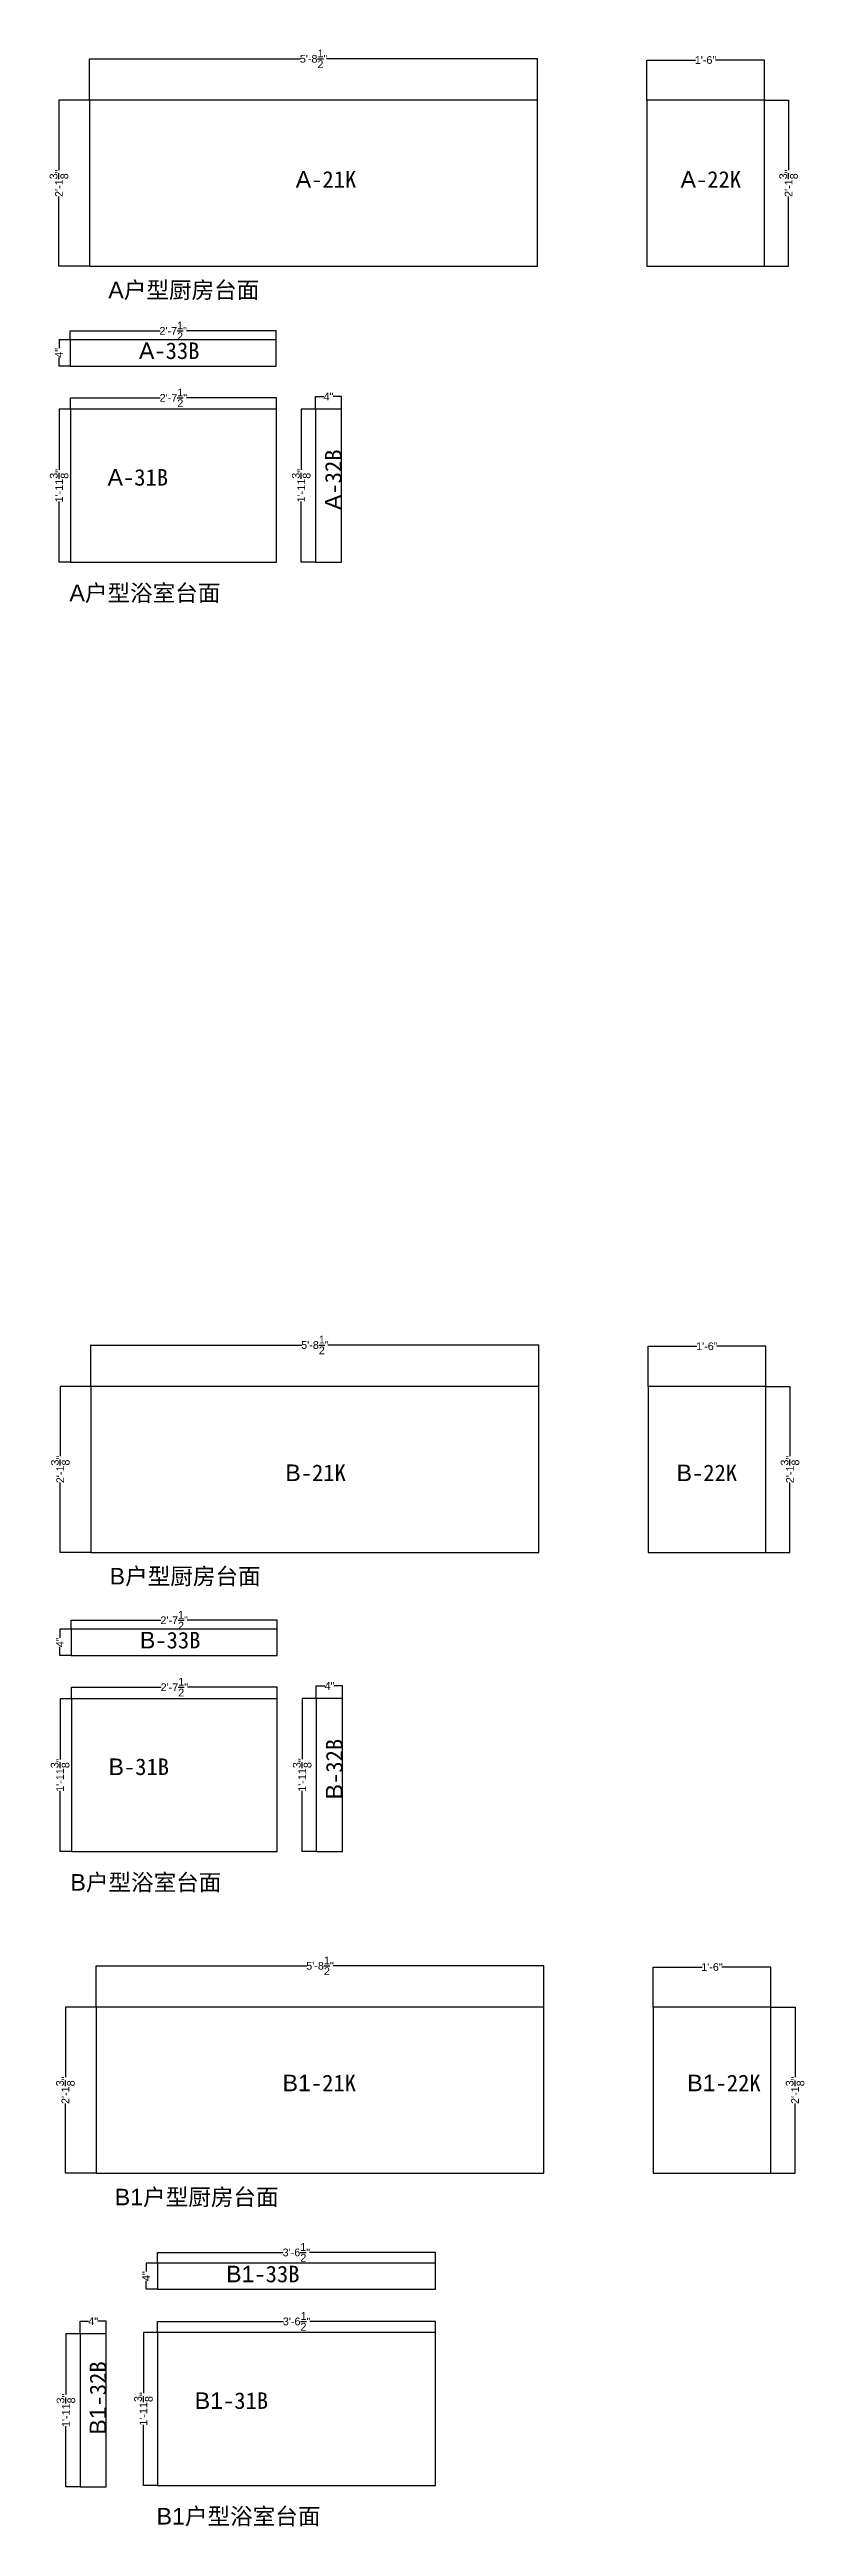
# Model space of a CAD drawing. Header units: inches. Extents: x -997106 to 39633, y -30199 to 1961.
# Drawn here: x 36689 to 39621, y -7666 to 1960 of the extents above; entities that cross this region are included whole.
import ezdxf

# ---------------------------------------------------------------- set-up
doc = ezdxf.new("R2010")
doc.units = ezdxf.units.IN
doc.header["$MEASUREMENT"] = 0
doc.layers.get('Defpoints').update_dxf_attribs({"color": 3})
doc.layers.add('编号', color=10, linetype='Continuous', plot=False)
doc.styles.get("Standard").update_dxf_attribs({"font": 'arial.ttf'})
doc.dimstyles.get("Standard").update_dxf_attribs({"dimtxt": 30, "dimasz": 1, "dimexe": 0.18, "dimexo": 0.0625, "dimgap": 0.09, "dimtad": 0, "dimtoh": 1, "dimdec": 4, "dimlfac": 0.03937, "dimzin": 0, "dimdsep": 46, "dimlunit": 4, "dimtxsty": 'Standard', "dimblk": 'ARCHTICK', "dimcen": 1, "dimadec": 0, "dimazin": 0, "dimtfac": 1, "dimtdec": 4, "dimtix": 1, "dimtofl": 0, "dimtmove": 2, "dimatfit": 3, "dimldrblk": 'ARCHTICK', "dimfxl": 1, "dimtolj": 1, "dimtzin": 0, "dimarcsym": 0})

msp = doc.modelspace()

# ---------------------------------------------------------------- texts
at = {"char_height": 64.3508622, "attachment_point": 1}
for s, insert in [('A{\\fSimSun|b0|i0|c134|p2;户型厨房台面}', (36917.34002, 1057.7076)), ('A{\\fSimSun|b0|i0|c134|p2;户型浴室台面}', (36766.28766, -119.74396)), ('B{\\fSimSun|b0|i0|c134|p2;户型厨房台面}', (36922.52269, -3940.92955)), ('B{\\fSimSun|b0|i0|c134|p2;户型浴室台面}', (36769.98579, -5130.79246)), ('B1{\\fSimSun|b0|i0|c134|p2;户型厨房台面}', (36942.3901, -6353.57593)), ('B1{\\fSimSun|b0|i0|c134|p2;户型浴室台面}', (37104.84828, -7594.20427))]:
    msp.add_mtext(s, dxfattribs=dict(at, insert=insert))
at = {"layer": '编号', "char_height": 64.3508622, "attachment_point": 1}
for s, insert in [('A{\\fSimSun|b0|i0|c134|p2;-21K}', (37645.33357, 1487.48546)), ('A{\\fSimSun|b0|i0|c134|p2;-22K}', (39140.15301, 1487.48546)), ('A{\\fSimSun|b0|i0|c134|p2;-33B}', (37036.36915, 821.65839)), ('A{\\fSimSun|b0|i0|c134|p2;-31B}', (36914.4371, 329.58713)), ('B{\\fSimSun|b0|i0|c134|p2;-21K}', (37604.9704, -3538.95143)), ('B{\\fSimSun|b0|i0|c134|p2;-22K}', (39124.69786, -3539.16779)), ('B{\\fSimSun|b0|i0|c134|p2;-33B}', (37040.06729, -4189.39011)), ('B{\\fSimSun|b0|i0|c134|p2;-31B}', (36918.13524, -4681.46137)), ('B1{\\fSimSun|b0|i0|c134|p2;-21K}', (37594.22112, -5910.32189)), ('B1{\\fSimSun|b0|i0|c134|p2;-22K}', (39166.26119, -5910.32189)), ('B1{\\fSimSun|b0|i0|c134|p2;-33B}', (37374.92977, -6652.80192)), ('B1{\\fSimSun|b0|i0|c134|p2;-31B}', (37252.99772, -7144.87317))]:
    msp.add_mtext(s, dxfattribs=dict(at, insert=insert))
at = {"layer": '编号', "char_height": 64.3508622, "attachment_point": 1, "rotation": 90}
for s, insert in [('A{\\fSimSun|b0|i0|c134|p2;-32B}', (37758.98455, 170.55006)), ('B{\\fSimSun|b0|i0|c134|p2;-32B}', (37762.68268, -4840.49844)), ('B1{\\fSimSun|b0|i0|c134|p2;-32B}', (36844.88162, -7309.56822))]:
    msp.add_mtext(s, dxfattribs=dict(at, insert=insert))

# ---------------------------------------------------------------- blocks, each defined once
blk = doc.blocks.new('_ArchTick')
at = {"color": 0, "linetype": 'ByBlock', "const_width": 0.15}
blk.add_lwpolyline([(-0.5, -0.5), (0.5, 0.5)], dxfattribs=at)
blk = doc.blocks.new('*D126')
at = {"color": 0, "lineweight": -2, "transparency": 16777216}
for p, q in [((36849.8, -3235.6), (36849.8, -3074.4)), ((36849.8, -3074.6), (37668.9, -3074.6)), ((38589.8, -3074.6), (37770.7, -3074.6)), ((38589.8, -3235.6), (38589.8, -3074.4))]:
    blk.add_line(p, q, dxfattribs=at)
at = {"layer": 'Defpoints', "color": 0, "transparency": 16777216}
for p in [(38589.8, -3074.6), (36849.8, -3235.7), (38589.8, -3235.7)]:
    blk.add_point(p, dxfattribs=at)
at = {"color": 0, "lineweight": -2, "transparency": 16777216, "rotation": 180}
blk.add_blockref('_ArchTick', (36849.8, -3074.6), dxfattribs=at)
at = {"color": 0, "lineweight": -2, "transparency": 16777216}
blk.add_blockref('_ArchTick', (38589.8, -3074.6), dxfattribs=at)
at = {"color": 0, "transparency": 16777216, "insert": (37719.8, -3074.6), "char_height": 30, "attachment_point": 5}
blk.add_mtext('\\A1;5\'-8{\\H1x;\\S1/2;}"', dxfattribs=at)
blk = doc.blocks.new('*D127')
at = {"color": 0, "lineweight": -2, "transparency": 16777216}
for p, q in [((36849.7, -3235.7), (36730.6, -3235.7)), ((36730.7, -3235.7), (36730.7, -3507.1)), ((36730.7, -3880.7), (36730.7, -3609.3)), ((36849.7, -3880.7), (36730.6, -3880.7))]:
    blk.add_line(p, q, dxfattribs=at)
at = {"layer": 'Defpoints', "color": 0, "transparency": 16777216}
for p in [(36849.8, -3235.7), (36730.7, -3880.7), (36849.8, -3880.7)]:
    blk.add_point(p, dxfattribs=at)
at = {"color": 0, "lineweight": -2, "transparency": 16777216}
for p, rotation in [((36730.7, -3235.7), 90), ((36730.7, -3880.7), 270)]:
    blk.add_blockref('_ArchTick', p, dxfattribs=dict(at, rotation=rotation))
at = {"color": 0, "transparency": 16777216, "insert": (36730.7, -3558.2), "char_height": 30, "attachment_point": 5, "rotation": 90}
blk.add_mtext('\\A1;2\'-1{\\H1x;\\S3/8;}"', dxfattribs=at)
blk = doc.blocks.new('*D128')
at = {"color": 0, "lineweight": -2, "transparency": 16777216}
for p, q in [((39013.9, -3235.6), (39013.9, -3079.4)), ((39013.9, -3079.6), (39203.8, -3079.6)), ((39470.9, -3079.6), (39280.9, -3079.6)), ((39470.9, -3235.6), (39470.9, -3079.4))]:
    blk.add_line(p, q, dxfattribs=at)
at = {"layer": 'Defpoints', "color": 0, "transparency": 16777216}
for p in [(39470.9, -3079.6), (39013.9, -3235.7), (39470.9, -3235.7)]:
    blk.add_point(p, dxfattribs=at)
at = {"color": 0, "lineweight": -2, "transparency": 16777216, "rotation": 180}
blk.add_blockref('_ArchTick', (39013.9, -3079.6), dxfattribs=at)
at = {"color": 0, "lineweight": -2, "transparency": 16777216}
blk.add_blockref('_ArchTick', (39470.9, -3079.6), dxfattribs=at)
at = {"color": 0, "transparency": 16777216, "insert": (39242.4, -3079.6), "char_height": 30, "attachment_point": 5}
blk.add_mtext('\\A1;1\'-6"', dxfattribs=at)
blk = doc.blocks.new('*D129')
at = {"color": 0, "lineweight": -2, "transparency": 16777216}
for p, q in [((39470.9, -3235.7), (39565.3, -3235.7)), ((39565.1, -3235.7), (39565.1, -3507.1)), ((39565.1, -3880.7), (39565.1, -3609.3)), ((39470.9, -3880.7), (39565.3, -3880.7))]:
    blk.add_line(p, q, dxfattribs=at)
at = {"layer": 'Defpoints', "color": 0, "transparency": 16777216}
for p in [(39470.9, -3235.7), (39470.9, -3880.7), (39565.1, -3880.7)]:
    blk.add_point(p, dxfattribs=at)
at = {"color": 0, "lineweight": -2, "transparency": 16777216}
for p, rotation in [((39565.1, -3235.7), 90), ((39565.1, -3880.7), 270)]:
    blk.add_blockref('_ArchTick', p, dxfattribs=dict(at, rotation=rotation))
at = {"color": 0, "transparency": 16777216, "insert": (39565.1, -3558.2), "char_height": 30, "attachment_point": 5, "rotation": 90}
blk.add_mtext('\\A1;2\'-1{\\H1x;\\S3/8;}"', dxfattribs=at)
blk = doc.blocks.new('*D170')
at = {"color": 0, "lineweight": -2, "transparency": 16777216}
for p, q in [((36869.6, -5648.2), (36869.6, -5487.1)), ((36869.6, -5487.2), (37688.7, -5487.2)), ((38609.6, -5487.2), (37790.5, -5487.2)), ((38609.6, -5648.2), (38609.6, -5487.1))]:
    blk.add_line(p, q, dxfattribs=at)
at = {"layer": 'Defpoints', "color": 0, "transparency": 16777216}
for p in [(38609.6, -5487.2), (36869.6, -5648.3), (38609.6, -5648.3)]:
    blk.add_point(p, dxfattribs=at)
at = {"color": 0, "lineweight": -2, "transparency": 16777216, "rotation": 180}
blk.add_blockref('_ArchTick', (36869.6, -5487.2), dxfattribs=at)
at = {"color": 0, "lineweight": -2, "transparency": 16777216}
blk.add_blockref('_ArchTick', (38609.6, -5487.2), dxfattribs=at)
at = {"color": 0, "transparency": 16777216, "insert": (37739.6, -5487.2), "char_height": 30, "attachment_point": 5}
blk.add_mtext('\\A1;5\'-8{\\H1x;\\S1/2;}"', dxfattribs=at)
blk = doc.blocks.new('*D171')
at = {"color": 0, "lineweight": -2, "transparency": 16777216}
for p, q in [((36869.6, -5648.3), (36750.4, -5648.3)), ((36750.6, -5648.3), (36750.6, -5919.7)), ((36750.6, -6293.3), (36750.6, -6021.9)), ((36869.6, -6293.3), (36750.4, -6293.3))]:
    blk.add_line(p, q, dxfattribs=at)
at = {"layer": 'Defpoints', "color": 0, "transparency": 16777216}
for p in [(36869.6, -5648.3), (36750.6, -6293.3), (36869.6, -6293.3)]:
    blk.add_point(p, dxfattribs=at)
at = {"color": 0, "lineweight": -2, "transparency": 16777216}
for p, rotation in [((36750.6, -5648.3), 90), ((36750.6, -6293.3), 270)]:
    blk.add_blockref('_ArchTick', p, dxfattribs=dict(at, rotation=rotation))
at = {"color": 0, "transparency": 16777216, "insert": (36750.6, -5970.8), "char_height": 30, "attachment_point": 5, "rotation": 90}
blk.add_mtext('\\A1;2\'-1{\\H1x;\\S3/8;}"', dxfattribs=at)
blk = doc.blocks.new('*D172')
at = {"color": 0, "lineweight": -2, "transparency": 16777216}
for p, q in [((39033.7, -5648.2), (39033.7, -5492)), ((39033.7, -5492.2), (39223.7, -5492.2)), ((39490.7, -5492.2), (39300.8, -5492.2)), ((39490.7, -5648.2), (39490.7, -5492))]:
    blk.add_line(p, q, dxfattribs=at)
at = {"layer": 'Defpoints', "color": 0, "transparency": 16777216}
for p in [(39490.7, -5492.2), (39033.7, -5648.3), (39490.7, -5648.3)]:
    blk.add_point(p, dxfattribs=at)
at = {"color": 0, "lineweight": -2, "transparency": 16777216, "rotation": 180}
blk.add_blockref('_ArchTick', (39033.7, -5492.2), dxfattribs=at)
at = {"color": 0, "lineweight": -2, "transparency": 16777216}
blk.add_blockref('_ArchTick', (39490.7, -5492.2), dxfattribs=at)
at = {"color": 0, "transparency": 16777216, "insert": (39262.2, -5492.2), "char_height": 30, "attachment_point": 5}
blk.add_mtext('\\A1;1\'-6"', dxfattribs=at)
blk = doc.blocks.new('*D173')
at = {"color": 0, "lineweight": -2, "transparency": 16777216}
for p, q in [((39490.8, -5648.3), (39585.2, -5648.3)), ((39585, -5648.3), (39585, -5919.7)), ((39585, -6293.3), (39585, -6021.9)), ((39490.8, -6293.3), (39585.2, -6293.3))]:
    blk.add_line(p, q, dxfattribs=at)
at = {"layer": 'Defpoints', "color": 0, "transparency": 16777216}
for p in [(39490.7, -5648.3), (39490.7, -6293.3), (39585, -6293.3)]:
    blk.add_point(p, dxfattribs=at)
at = {"color": 0, "lineweight": -2, "transparency": 16777216}
for p, rotation in [((39585, -5648.3), 90), ((39585, -6293.3), 270)]:
    blk.add_blockref('_ArchTick', p, dxfattribs=dict(at, rotation=rotation))
at = {"color": 0, "transparency": 16777216, "insert": (39585, -5970.8), "char_height": 30, "attachment_point": 5, "rotation": 90}
blk.add_mtext('\\A1;2\'-1{\\H1x;\\S3/8;}"', dxfattribs=at)
blk = doc.blocks.new('*D855')
at = {"color": 0, "lineweight": -2, "transparency": 16777216}
for p, q in [((36807.4, -6917.9), (36752.4, -6917.9)), ((36752.6, -6917.9), (36752.6, -7153.8)), ((36752.6, -7511.9), (36752.6, -7276)), ((36807.4, -7511.9), (36752.4, -7511.9))]:
    blk.add_line(p, q, dxfattribs=at)
at = {"layer": 'Defpoints', "color": 0, "transparency": 16777216}
for p in [(36807.5, -6917.9), (36752.6, -7511.9), (36807.5, -7511.9)]:
    blk.add_point(p, dxfattribs=at)
at = {"color": 0, "lineweight": -2, "transparency": 16777216}
for p, rotation in [((36752.6, -6917.9), 90), ((36752.6, -7511.9), 270)]:
    blk.add_blockref('_ArchTick', p, dxfattribs=dict(at, rotation=rotation))
at = {"color": 0, "transparency": 16777216, "insert": (36752.6, -7214.9), "char_height": 30, "attachment_point": 5, "rotation": 90}
blk.add_mtext('\\A1;1\'-11{\\H1x;\\S3/8;}"', dxfattribs=at)
blk = doc.blocks.new('*D856')
at = {"color": 0, "lineweight": -2, "transparency": 16777216}
for p, q in [((36807.5, -6917.8), (36807.5, -6868.6)), ((36807.5, -6868.8), (36840.6, -6868.8)), ((36909.5, -6868.8), (36876.4, -6868.8)), ((36909.5, -6917.8), (36909.5, -6868.6))]:
    blk.add_line(p, q, dxfattribs=at)
at = {"layer": 'Defpoints', "color": 0, "transparency": 16777216}
for p in [(36807.5, -6917.9), (36909.5, -6868.8), (36909.5, -6917.9)]:
    blk.add_point(p, dxfattribs=at)
at = {"color": 0, "lineweight": -2, "transparency": 16777216, "rotation": 180}
blk.add_blockref('_ArchTick', (36807.5, -6868.8), dxfattribs=at)
at = {"color": 0, "lineweight": -2, "transparency": 16777216}
blk.add_blockref('_ArchTick', (36909.5, -6868.8), dxfattribs=at)
at = {"color": 0, "transparency": 16777216, "insert": (36858.5, -6868.8), "char_height": 30, "attachment_point": 5}
blk.add_mtext('\\A1;4"', dxfattribs=at)
blk = doc.blocks.new('*D854')
at = {"color": 0, "lineweight": -2, "transparency": 16777216}
for p, q in [((37107.9, -6642.4), (37063.9, -6642.4)), ((37064, -6642.4), (37064, -6675.4)), ((37064, -6744.4), (37064, -6711.3)), ((37107.9, -6744.4), (37063.9, -6744.4))]:
    blk.add_line(p, q, dxfattribs=at)
at = {"layer": 'Defpoints', "color": 0, "transparency": 16777216}
for p in [(37107.9, -6642.4), (37064, -6744.4), (37107.9, -6744.4)]:
    blk.add_point(p, dxfattribs=at)
at = {"color": 0, "lineweight": -2, "transparency": 16777216}
for p, rotation in [((37064, -6642.4), 90), ((37064, -6744.4), 270)]:
    blk.add_blockref('_ArchTick', p, dxfattribs=dict(at, rotation=rotation))
at = {"color": 0, "transparency": 16777216, "insert": (37064, -6693.4), "char_height": 30, "attachment_point": 5, "rotation": 90}
blk.add_mtext('\\A1;4"', dxfattribs=at)
blk = doc.blocks.new('*D857')
at = {"color": 0, "lineweight": -2, "transparency": 16777216}
for p, q in [((37108.7, -6912.4), (37108.7, -6869)), ((37108.7, -6869.2), (37597.8, -6869.2)), ((38188.7, -6869.2), (37699.5, -6869.2)), ((38188.7, -6912.4), (38188.7, -6869))]:
    blk.add_line(p, q, dxfattribs=at)
at = {"layer": 'Defpoints', "color": 0, "transparency": 16777216}
for p in [(37108.7, -6912.5), (38188.7, -6869.2), (38188.7, -6912.5)]:
    blk.add_point(p, dxfattribs=at)
at = {"color": 0, "lineweight": -2, "transparency": 16777216, "rotation": 180}
blk.add_blockref('_ArchTick', (37108.7, -6869.2), dxfattribs=at)
at = {"color": 0, "lineweight": -2, "transparency": 16777216}
blk.add_blockref('_ArchTick', (38188.7, -6869.2), dxfattribs=at)
at = {"color": 0, "transparency": 16777216, "insert": (37648.7, -6869.2), "char_height": 30, "attachment_point": 5}
blk.add_mtext('\\A1;3\'-6{\\H1x;\\S1/2;}"', dxfattribs=at)
blk = doc.blocks.new('*D858')
at = {"color": 0, "lineweight": -2, "transparency": 16777216}
for p, q in [((37107.9, -6642.3), (37107.9, -6601)), ((37107.9, -6601.1), (37597, -6601.1)), ((38187.9, -6601.1), (37698.8, -6601.1)), ((38187.9, -6642.3), (38187.9, -6601))]:
    blk.add_line(p, q, dxfattribs=at)
at = {"layer": 'Defpoints', "color": 0, "transparency": 16777216}
for p in [(38187.9, -6601.1), (37107.9, -6642.4), (38187.9, -6642.4)]:
    blk.add_point(p, dxfattribs=at)
at = {"color": 0, "lineweight": -2, "transparency": 16777216, "rotation": 180}
blk.add_blockref('_ArchTick', (37107.9, -6601.1), dxfattribs=at)
at = {"color": 0, "lineweight": -2, "transparency": 16777216}
blk.add_blockref('_ArchTick', (38187.9, -6601.1), dxfattribs=at)
at = {"color": 0, "transparency": 16777216, "insert": (37647.9, -6601.1), "char_height": 30, "attachment_point": 5}
blk.add_mtext('\\A1;3\'-6{\\H1x;\\S1/2;}"', dxfattribs=at)
blk = doc.blocks.new('*D859')
at = {"color": 0, "lineweight": -2, "transparency": 16777216}
for p, q in [((37108.6, -6912.5), (37053.5, -6912.5)), ((37053.7, -6912.5), (37053.7, -7148.4)), ((37053.7, -7506.5), (37053.7, -7270.6)), ((37108.6, -7506.5), (37053.5, -7506.5))]:
    blk.add_line(p, q, dxfattribs=at)
at = {"layer": 'Defpoints', "color": 0, "transparency": 16777216}
for p in [(37108.7, -6912.5), (37053.7, -7506.5), (37108.7, -7506.5)]:
    blk.add_point(p, dxfattribs=at)
at = {"color": 0, "lineweight": -2, "transparency": 16777216}
for p, rotation in [((37053.7, -6912.5), 90), ((37053.7, -7506.5), 270)]:
    blk.add_blockref('_ArchTick', p, dxfattribs=dict(at, rotation=rotation))
at = {"color": 0, "transparency": 16777216, "insert": (37053.7, -7209.5), "char_height": 30, "attachment_point": 5, "rotation": 90}
blk.add_mtext('\\A1;1\'-11{\\H1x;\\S3/8;}"', dxfattribs=at)
blk = doc.blocks.new('*D1232')
at = {"color": 0, "lineweight": -2, "transparency": 16777216}
for p, q in [((37725.2, -4448.8), (37670.2, -4448.8)), ((37670.4, -4448.8), (37670.4, -4684.7)), ((37670.4, -5042.8), (37670.4, -4806.9)), ((37725.2, -5042.8), (37670.2, -5042.8))]:
    blk.add_line(p, q, dxfattribs=at)
at = {"layer": 'Defpoints', "color": 0, "transparency": 16777216}
for p in [(37725.3, -4448.8), (37670.4, -5042.8), (37725.3, -5042.8)]:
    blk.add_point(p, dxfattribs=at)
at = {"color": 0, "lineweight": -2, "transparency": 16777216}
for p, rotation in [((37670.4, -4448.8), 90), ((37670.4, -5042.8), 270)]:
    blk.add_blockref('_ArchTick', p, dxfattribs=dict(at, rotation=rotation))
at = {"color": 0, "transparency": 16777216, "insert": (37670.4, -4745.8), "char_height": 30, "attachment_point": 5, "rotation": 90}
blk.add_mtext('\\A1;1\'-11{\\H1x;\\S3/8;}"', dxfattribs=at)
blk = doc.blocks.new('*D1233')
at = {"color": 0, "lineweight": -2, "transparency": 16777216}
for p, q in [((37725.3, -4448.8), (37725.3, -4399.5)), ((37725.3, -4399.7), (37758.4, -4399.7)), ((37827.3, -4399.7), (37794.2, -4399.7)), ((37827.3, -4448.8), (37827.3, -4399.5))]:
    blk.add_line(p, q, dxfattribs=at)
at = {"layer": 'Defpoints', "color": 0, "transparency": 16777216}
for p in [(37827.3, -4399.7), (37725.3, -4448.8), (37827.3, -4448.8)]:
    blk.add_point(p, dxfattribs=at)
at = {"color": 0, "lineweight": -2, "transparency": 16777216, "rotation": 180}
blk.add_blockref('_ArchTick', (37725.3, -4399.7), dxfattribs=at)
at = {"color": 0, "lineweight": -2, "transparency": 16777216}
blk.add_blockref('_ArchTick', (37827.3, -4399.7), dxfattribs=at)
at = {"color": 0, "transparency": 16777216, "insert": (37776.3, -4399.7), "char_height": 30, "attachment_point": 5}
blk.add_mtext('\\A1;4"', dxfattribs=at)
blk = doc.blocks.new('*D1234')
at = {"color": 0, "lineweight": -2, "transparency": 16777216}
for p, q in [((36773.8, -4449), (36773.8, -4404.3)), ((36773.8, -4404.5), (37122.6, -4404.5)), ((37573.8, -4404.5), (37224.9, -4404.5)), ((37573.8, -4449), (37573.8, -4404.3))]:
    blk.add_line(p, q, dxfattribs=at)
at = {"layer": 'Defpoints', "color": 0, "transparency": 16777216}
for p in [(37573.8, -4404.5), (36773.8, -4449.1), (37573.8, -4449.1)]:
    blk.add_point(p, dxfattribs=at)
at = {"color": 0, "lineweight": -2, "transparency": 16777216, "rotation": 180}
blk.add_blockref('_ArchTick', (36773.8, -4404.5), dxfattribs=at)
at = {"color": 0, "lineweight": -2, "transparency": 16777216}
blk.add_blockref('_ArchTick', (37573.8, -4404.5), dxfattribs=at)
at = {"color": 0, "transparency": 16777216, "insert": (37173.8, -4404.5), "char_height": 30, "attachment_point": 5}
blk.add_mtext('\\A1;2\'-7{\\H1x;\\S1/2;}"', dxfattribs=at)
blk = doc.blocks.new('*D1235')
at = {"color": 0, "lineweight": -2, "transparency": 16777216}
for p, q in [((36773.7, -4449.1), (36729.8, -4449.1)), ((36730, -4449.1), (36730, -4685)), ((36730, -5043.1), (36730, -4807.2)), ((36773.7, -5043.1), (36729.8, -5043.1))]:
    blk.add_line(p, q, dxfattribs=at)
at = {"layer": 'Defpoints', "color": 0, "transparency": 16777216}
for p in [(36773.8, -4449.1), (36730, -5043.1), (36773.8, -5043.1)]:
    blk.add_point(p, dxfattribs=at)
at = {"color": 0, "lineweight": -2, "transparency": 16777216}
for p, rotation in [((36730, -4449.1), 90), ((36730, -5043.1), 270)]:
    blk.add_blockref('_ArchTick', p, dxfattribs=dict(at, rotation=rotation))
at = {"color": 0, "transparency": 16777216, "insert": (36730, -4746.1), "char_height": 30, "attachment_point": 5, "rotation": 90}
blk.add_mtext('\\A1;1\'-11{\\H1x;\\S3/8;}"', dxfattribs=at)
blk = doc.blocks.new('*D1236')
at = {"color": 0, "lineweight": -2, "transparency": 16777216}
for p, q in [((36773, -4178.9), (36729.3, -4178.9)), ((36729.5, -4178.9), (36729.5, -4212)), ((36773, -4280.9), (36729.3, -4280.9)), ((36729.5, -4280.9), (36729.5, -4247.9))]:
    blk.add_line(p, q, dxfattribs=at)
at = {"layer": 'Defpoints', "color": 0, "transparency": 16777216}
for p in [(36773.1, -4178.9), (36729.5, -4280.9), (36773.1, -4280.9)]:
    blk.add_point(p, dxfattribs=at)
at = {"color": 0, "lineweight": -2, "transparency": 16777216}
for p, rotation in [((36729.5, -4178.9), 90), ((36729.5, -4280.9), 270)]:
    blk.add_blockref('_ArchTick', p, dxfattribs=dict(at, rotation=rotation))
at = {"color": 0, "transparency": 16777216, "insert": (36729.5, -4229.9), "char_height": 30, "attachment_point": 5, "rotation": 90}
blk.add_mtext('\\A1;4"', dxfattribs=at)
blk = doc.blocks.new('*D1237')
at = {"color": 0, "lineweight": -2, "transparency": 16777216}
for p, q in [((36773.1, -4178.9), (36773.1, -4144.1)), ((36773.1, -4144.3), (37121.9, -4144.3)), ((37573.1, -4144.3), (37224.2, -4144.3)), ((37573.1, -4178.9), (37573.1, -4144.1))]:
    blk.add_line(p, q, dxfattribs=at)
at = {"layer": 'Defpoints', "color": 0, "transparency": 16777216}
for p in [(36773.1, -4178.9), (37573.1, -4144.3), (37573.1, -4178.9)]:
    blk.add_point(p, dxfattribs=at)
at = {"color": 0, "lineweight": -2, "transparency": 16777216, "rotation": 180}
blk.add_blockref('_ArchTick', (36773.1, -4144.3), dxfattribs=at)
at = {"color": 0, "lineweight": -2, "transparency": 16777216}
blk.add_blockref('_ArchTick', (37573.1, -4144.3), dxfattribs=at)
at = {"color": 0, "transparency": 16777216, "insert": (37173.1, -4144.3), "char_height": 30, "attachment_point": 5}
blk.add_mtext('\\A1;2\'-7{\\H1x;\\S1/2;}"', dxfattribs=at)
blk = doc.blocks.new('*D42')
at = {"color": 0, "lineweight": -2, "transparency": 16777216}
for p, q in [((36844.6, 1763), (36844.6, 1924.2)), ((36844.6, 1924), (37663.7, 1924)), ((38584.6, 1924), (37765.5, 1924)), ((38584.6, 1763), (38584.6, 1924.2))]:
    blk.add_line(p, q, dxfattribs=at)
at = {"layer": 'Defpoints', "color": 0, "transparency": 16777216}
for p in [(38584.6, 1924), (36844.6, 1763), (38584.6, 1763)]:
    blk.add_point(p, dxfattribs=at)
at = {"color": 0, "lineweight": -2, "transparency": 16777216, "rotation": 180}
blk.add_blockref('_ArchTick', (36844.6, 1924), dxfattribs=at)
at = {"color": 0, "lineweight": -2, "transparency": 16777216}
blk.add_blockref('_ArchTick', (38584.6, 1924), dxfattribs=at)
at = {"color": 0, "transparency": 16777216, "insert": (37714.6, 1924), "char_height": 30, "attachment_point": 5}
blk.add_mtext('\\A1;5\'-8{\\H1x;\\S1/2;}"', dxfattribs=at)
blk = doc.blocks.new('*D43')
at = {"color": 0, "lineweight": -2, "transparency": 16777216}
for p, q in [((36844.5, 1763), (36725.4, 1763)), ((36725.6, 1763), (36725.6, 1491.6)), ((36725.6, 1118), (36725.6, 1389.4)), ((36844.5, 1118), (36725.4, 1118))]:
    blk.add_line(p, q, dxfattribs=at)
at = {"layer": 'Defpoints', "color": 0, "transparency": 16777216}
for p in [(36844.6, 1763), (36725.6, 1118), (36844.6, 1118)]:
    blk.add_point(p, dxfattribs=at)
at = {"color": 0, "lineweight": -2, "transparency": 16777216}
for p, rotation in [((36725.6, 1763), 90), ((36725.6, 1118), 270)]:
    blk.add_blockref('_ArchTick', p, dxfattribs=dict(at, rotation=rotation))
at = {"color": 0, "transparency": 16777216, "insert": (36725.6, 1440.5), "char_height": 30, "attachment_point": 5, "rotation": 90}
blk.add_mtext('\\A1;2\'-1{\\H1x;\\S3/8;}"', dxfattribs=at)
blk = doc.blocks.new('*D44')
at = {"color": 0, "lineweight": -2, "transparency": 16777216}
for p, q in [((39008.7, 1763), (39008.7, 1919.3)), ((39008.7, 1919.1), (39198.6, 1919.1)), ((39465.7, 1919.1), (39275.7, 1919.1)), ((39465.7, 1763), (39465.7, 1919.3))]:
    blk.add_line(p, q, dxfattribs=at)
at = {"layer": 'Defpoints', "color": 0, "transparency": 16777216}
for p in [(39465.7, 1919.1), (39008.7, 1763), (39465.7, 1763)]:
    blk.add_point(p, dxfattribs=at)
at = {"color": 0, "lineweight": -2, "transparency": 16777216, "rotation": 180}
blk.add_blockref('_ArchTick', (39008.7, 1919.1), dxfattribs=at)
at = {"color": 0, "lineweight": -2, "transparency": 16777216}
blk.add_blockref('_ArchTick', (39465.7, 1919.1), dxfattribs=at)
at = {"color": 0, "transparency": 16777216, "insert": (39237.2, 1919.1), "char_height": 30, "attachment_point": 5}
blk.add_mtext('\\A1;1\'-6"', dxfattribs=at)
blk = doc.blocks.new('*D45')
at = {"color": 0, "lineweight": -2, "transparency": 16777216}
for p, q in [((39465.7, 1763), (39560.1, 1763)), ((39559.9, 1763), (39559.9, 1491.6)), ((39559.9, 1118), (39559.9, 1389.4)), ((39465.7, 1118), (39560.1, 1118))]:
    blk.add_line(p, q, dxfattribs=at)
at = {"layer": 'Defpoints', "color": 0, "transparency": 16777216}
for p in [(39465.7, 1763), (39465.7, 1118), (39559.9, 1118)]:
    blk.add_point(p, dxfattribs=at)
at = {"color": 0, "lineweight": -2, "transparency": 16777216}
for p, rotation in [((39559.9, 1763), 90), ((39559.9, 1118), 270)]:
    blk.add_blockref('_ArchTick', p, dxfattribs=dict(at, rotation=rotation))
at = {"color": 0, "transparency": 16777216, "insert": (39559.9, 1440.5), "char_height": 30, "attachment_point": 5, "rotation": 90}
blk.add_mtext('\\A1;2\'-1{\\H1x;\\S3/8;}"', dxfattribs=at)
blk = doc.blocks.new('*D1166')
at = {"color": 0, "lineweight": -2, "transparency": 16777216}
for p, q in [((37721.5, 562.2), (37666.5, 562.2)), ((37666.7, 562.2), (37666.7, 326.3)), ((37666.7, -31.8), (37666.7, 204.1)), ((37721.5, -31.8), (37666.5, -31.8))]:
    blk.add_line(p, q, dxfattribs=at)
at = {"layer": 'Defpoints', "color": 0, "transparency": 16777216}
for p in [(37721.6, 562.2), (37666.7, -31.8), (37721.6, -31.8)]:
    blk.add_point(p, dxfattribs=at)
at = {"color": 0, "lineweight": -2, "transparency": 16777216}
for p, rotation in [((37666.7, 562.2), 90), ((37666.7, -31.8), 270)]:
    blk.add_blockref('_ArchTick', p, dxfattribs=dict(at, rotation=rotation))
at = {"color": 0, "transparency": 16777216, "insert": (37666.7, 265.2), "char_height": 30, "attachment_point": 5, "rotation": 90}
blk.add_mtext('\\A1;1\'-11{\\H1x;\\S3/8;}"', dxfattribs=at)
blk = doc.blocks.new('*D1167')
at = {"color": 0, "lineweight": -2, "transparency": 16777216}
for p, q in [((37721.6, 562.3), (37721.6, 611.5)), ((37721.6, 611.3), (37754.7, 611.3)), ((37823.6, 611.3), (37790.5, 611.3)), ((37823.6, 562.3), (37823.6, 611.5))]:
    blk.add_line(p, q, dxfattribs=at)
at = {"layer": 'Defpoints', "color": 0, "transparency": 16777216}
for p in [(37823.6, 611.3), (37721.6, 562.2), (37823.6, 562.2)]:
    blk.add_point(p, dxfattribs=at)
at = {"color": 0, "lineweight": -2, "transparency": 16777216, "rotation": 180}
blk.add_blockref('_ArchTick', (37721.6, 611.3), dxfattribs=at)
at = {"color": 0, "lineweight": -2, "transparency": 16777216}
blk.add_blockref('_ArchTick', (37823.6, 611.3), dxfattribs=at)
at = {"color": 0, "transparency": 16777216, "insert": (37772.6, 611.3), "char_height": 30, "attachment_point": 5}
blk.add_mtext('\\A1;4"', dxfattribs=at)
blk = doc.blocks.new('*D1168')
at = {"color": 0, "lineweight": -2, "transparency": 16777216}
for p, q in [((36770.1, 562), (36770.1, 606.7)), ((36770.1, 606.5), (37118.9, 606.5)), ((37570.1, 606.5), (37221.3, 606.5)), ((37570.1, 562), (37570.1, 606.7))]:
    blk.add_line(p, q, dxfattribs=at)
at = {"layer": 'Defpoints', "color": 0, "transparency": 16777216}
for p in [(37570.1, 606.5), (36770.1, 562), (37570.1, 562)]:
    blk.add_point(p, dxfattribs=at)
at = {"color": 0, "lineweight": -2, "transparency": 16777216, "rotation": 180}
blk.add_blockref('_ArchTick', (36770.1, 606.5), dxfattribs=at)
at = {"color": 0, "lineweight": -2, "transparency": 16777216}
blk.add_blockref('_ArchTick', (37570.1, 606.5), dxfattribs=at)
at = {"color": 0, "transparency": 16777216, "insert": (37170.1, 606.5), "char_height": 30, "attachment_point": 5}
blk.add_mtext('\\A1;2\'-7{\\H1x;\\S1/2;}"', dxfattribs=at)
blk = doc.blocks.new('*D1169')
at = {"color": 0, "lineweight": -2, "transparency": 16777216}
for p, q in [((36770, 562), (36726.1, 562)), ((36726.3, 562), (36726.3, 326.1)), ((36726.3, -32), (36726.3, 203.9)), ((36770, -32), (36726.1, -32))]:
    blk.add_line(p, q, dxfattribs=at)
at = {"layer": 'Defpoints', "color": 0, "transparency": 16777216}
for p in [(36770.1, 562), (36726.3, -32), (36770.1, -32)]:
    blk.add_point(p, dxfattribs=at)
at = {"color": 0, "lineweight": -2, "transparency": 16777216}
for p, rotation in [((36726.3, 562), 90), ((36726.3, -32), 270)]:
    blk.add_blockref('_ArchTick', p, dxfattribs=dict(at, rotation=rotation))
at = {"color": 0, "transparency": 16777216, "insert": (36726.3, 265), "char_height": 30, "attachment_point": 5, "rotation": 90}
blk.add_mtext('\\A1;1\'-11{\\H1x;\\S3/8;}"', dxfattribs=at)
blk = doc.blocks.new('*D1170')
at = {"color": 0, "lineweight": -2, "transparency": 16777216}
for p, q in [((36769.3, 832.1), (36725.6, 832.1)), ((36725.8, 832.1), (36725.8, 799)), ((36769.3, 730.1), (36725.6, 730.1)), ((36725.8, 730.1), (36725.8, 763.2))]:
    blk.add_line(p, q, dxfattribs=at)
at = {"layer": 'Defpoints', "color": 0, "transparency": 16777216}
for p in [(36769.4, 832.1), (36725.8, 730.1), (36769.4, 730.1)]:
    blk.add_point(p, dxfattribs=at)
at = {"color": 0, "lineweight": -2, "transparency": 16777216}
for p, rotation in [((36725.8, 832.1), 90), ((36725.8, 730.1), 270)]:
    blk.add_blockref('_ArchTick', p, dxfattribs=dict(at, rotation=rotation))
at = {"color": 0, "transparency": 16777216, "insert": (36725.8, 781.1), "char_height": 30, "attachment_point": 5, "rotation": 90}
blk.add_mtext('\\A1;4"', dxfattribs=at)
blk = doc.blocks.new('*D1171')
at = {"color": 0, "lineweight": -2, "transparency": 16777216}
for p, q in [((36769.4, 832.2), (36769.4, 866.9)), ((36769.4, 866.7), (37118.2, 866.7)), ((37569.4, 866.7), (37220.5, 866.7)), ((37569.4, 832.2), (37569.4, 866.9))]:
    blk.add_line(p, q, dxfattribs=at)
at = {"layer": 'Defpoints', "color": 0, "transparency": 16777216}
for p in [(37569.4, 866.7), (36769.4, 832.1), (37569.4, 832.1)]:
    blk.add_point(p, dxfattribs=at)
at = {"color": 0, "lineweight": -2, "transparency": 16777216, "rotation": 180}
blk.add_blockref('_ArchTick', (36769.4, 866.7), dxfattribs=at)
at = {"color": 0, "lineweight": -2, "transparency": 16777216}
blk.add_blockref('_ArchTick', (37569.4, 866.7), dxfattribs=at)
at = {"color": 0, "transparency": 16777216, "insert": (37169.4, 866.7), "char_height": 30, "attachment_point": 5}
blk.add_mtext('\\A1;2\'-7{\\H1x;\\S1/2;}"', dxfattribs=at)

# ---------------------------------------------------------------- dimensions: what is measured, and where the dimension line sits
for base, p1, p2, picture, middle in [((38584.57261, 1924.0391), (36844.57261, 1762.97634), (38584.57261, 1762.97634), '*D42', (37714.57261, 1924.0391)), ((39465.68677, 1919.07576), (39008.68677, 1762.97634), (39465.68677, 1762.97634), '*D44', (39237.18677, 1919.07576)), ((37569.35961, 866.73371), (36769.35961, 832.10527), (37569.35961, 832.10527), '*D1171', (37169.35961, 866.73371)), ((37570.09289, 606.53972), (36770.09289, 561.9729), (37570.09289, 561.9729), '*D1168', (37170.09289, 606.53972)), ((37823.59878, 611.32025), (37721.59878, 562.21939), (37823.59878, 562.21939), '*D1167', (37772.59878, 611.32025)), ((38589.75529, -3074.59805), (36849.75529, -3235.66081), (38589.75529, -3235.66081), '*D126', (37719.75529, -3074.59805)), ((39470.86944, -3079.56139), (39013.86944, -3235.66081), (39470.86944, -3235.66081), '*D128', (39242.36944, -3079.56139)), ((37573.05774, -4144.31479), (36773.05774, -4178.94323), (37573.05774, -4178.94323), '*D1237', (37173.05774, -4144.31479)), ((37573.79103, -4404.50878), (36773.79103, -4449.0756), (37573.79103, -4449.0756), '*D1234', (37173.79103, -4404.50878)), ((37827.29692, -4399.72825), (37725.29692, -4448.82911), (37827.29692, -4448.82911), '*D1233', (37776.29692, -4399.72825)), ((38609.6227, -5487.24444), (36869.6227, -5648.3072), (38609.6227, -5648.3072), '*D170', (37739.6227, -5487.24444)), ((39490.73685, -5492.20778), (39033.73685, -5648.3072), (39490.73685, -5648.3072), '*D172', (39262.23685, -5492.20778)), ((38187.92023, -6601.13841), (37107.92023, -6642.35504), (38187.92023, -6642.35504), '*D858', (37647.92023, -6601.13841)), ((38188.65351, -6869.19213), (37108.65351, -6912.48741), (38188.65351, -6912.48741), '*D857', (37648.65351, -6869.19213)), ((36909.49586, -6868.79803), (36807.49586, -6917.89889), (36909.49586, -6917.89889), '*D856', (36858.49586, -6868.79803))]:
    dim = msp.add_linear_dim(base=base, p1=p1, p2=p2, dimstyle='Standard')
    dim.commit()
    dim.dimension.update_dxf_attribs({"geometry": picture, "text_midpoint": middle})
for base, p1, p2, picture, middle in [((36725.5640201563, 1117.9763357264), (36844.5726145451, 1762.9763357264), (36844.5726145451, 1117.9763357264), '*D43', (36725.5640201563, 1440.4763357264)), ((39559.936744657, 1117.9763357264), (39465.6867650323, 1762.9763357264), (39465.6867650323, 1117.9763357264), '*D45', (39559.936744657, 1440.4763357264)), ((36725.82385, 730.10527), (36769.35961, 832.10527), (36769.35961, 730.10527), '*D1170', (36725.82385, 781.10527)), ((36726.27328, -32.0271), (36770.09289, 561.9729), (36770.09289, -32.0271), '*D1169', (36726.27328, 264.9729)), ((37666.65309, -31.78061), (37721.59878, 562.21939), (37721.59878, -31.78061), '*D1166', (37666.65309, 265.21939)), ((36730.7466950417, -3880.6608132585), (36849.7552894304, -3235.6608132585), (36849.7552894304, -3880.6608132585), '*D127', (36730.7466950417, -3558.1608132585)), ((39565.1194195424, -3880.6608132585), (39470.8694399177, -3235.6608132585), (39470.8694399177, -3880.6608132585), '*D129', (39565.1194195424, -3558.1608132585)), ((36729.52198, -4280.94323), (36773.05774, -4178.94323), (36773.05774, -4280.94323), '*D1236', (36729.52198, -4229.94323)), ((36729.97142, -5043.0756), (36773.79103, -4449.0756), (36773.79103, -5043.0756), '*D1235', (36729.97142, -4746.0756)), ((37670.35122, -5042.82911), (37725.29692, -4448.82911), (37725.29692, -5042.82911), '*D1232', (37670.35122, -4745.82911)), ((36750.6141009639, -6293.3071975612), (36869.6226953526, -5648.3071975612), (36869.6226953526, -6293.3071975612), '*D171', (36750.6141009639, -5970.8071975612)), ((39584.9868254646, -6293.3071975612), (39490.7368458399, -5648.3071975612), (39490.7368458399, -6293.3071975612), '*D173', (39584.9868254646, -5970.8071975612)), ((37064.03223, -6744.35504), (37107.92023, -6642.35504), (37107.92023, -6744.35504), '*D854', (37064.03223, -6693.35504)), ((36752.55016, -7511.89889), (36807.49586, -6917.89889), (36807.49586, -7511.89889), '*D855', (36752.55016, -7214.89889)), ((37053.70296, -7506.48741), (37108.65351, -6912.48741), (37108.65351, -7506.48741), '*D859', (37053.70296, -7209.48741))]:
    dim = msp.add_linear_dim(base=base, p1=p1, p2=p2, angle=90, dimstyle='Standard')
    dim.commit()
    dim.dimension.update_dxf_attribs({"geometry": picture, "text_midpoint": middle})

# ---------------------------------------------------------------- linework, layer by layer
for points in [[(36844.57261, 1117.97634), (38584.57261, 1117.97634), (38584.57261, 1762.97634), (36844.57261, 1762.97634)], [(39008.68677, 1117.97634), (39465.68677, 1117.97634), (39465.68677, 1762.97634), (39008.68677, 1762.97634)], [(36769.35961, 730.10527), (37569.35961, 730.10527), (37569.35961, 832.10527), (36769.35961, 832.10527)], [(36770.09289, -32.0271), (37570.09289, -32.0271), (37570.09289, 561.9729), (36770.09289, 561.9729)], [(37721.59878, -31.78061), (37823.59878, -31.78061), (37823.59878, 562.21939), (37721.59878, 562.21939)], [(36849.75529, -3880.66081), (38589.75529, -3880.66081), (38589.75529, -3235.66081), (36849.75529, -3235.66081)], [(39013.86944, -3880.66081), (39470.86944, -3880.66081), (39470.86944, -3235.66081), (39013.86944, -3235.66081)], [(36773.05774, -4280.94323), (37573.05774, -4280.94323), (37573.05774, -4178.94323), (36773.05774, -4178.94323)], [(36773.79103, -5043.0756), (37573.79103, -5043.0756), (37573.79103, -4449.0756), (36773.79103, -4449.0756)], [(37725.29692, -5042.82911), (37827.29692, -5042.82911), (37827.29692, -4448.82911), (37725.29692, -4448.82911)], [(36869.6227, -6293.3072), (38609.6227, -6293.3072), (38609.6227, -5648.3072), (36869.6227, -5648.3072)], [(39033.73685, -6293.3072), (39490.73685, -6293.3072), (39490.73685, -5648.3072), (39033.73685, -5648.3072)], [(37107.92023, -6744.35504), (38187.92023, -6744.35504), (38187.92023, -6642.35504), (37107.92023, -6642.35504)], [(36807.49586, -7511.89889), (36909.49586, -7511.89889), (36909.49586, -6917.89889), (36807.49586, -6917.89889)], [(37108.65351, -7506.48741), (38188.65351, -7506.48741), (38188.65351, -6912.48741), (37108.65351, -6912.48741)]]:
    msp.add_lwpolyline(points, close=True)

msp.set_redraw_order([(e.dxf.handle, doc.entitydb.next_handle()) for e in msp.query("TEXT MTEXT ATTDEF DIMENSION ARC_DIMENSION")])  # texts and dimensions are drawn at this point

doc.saveas('drawing.dxf')
